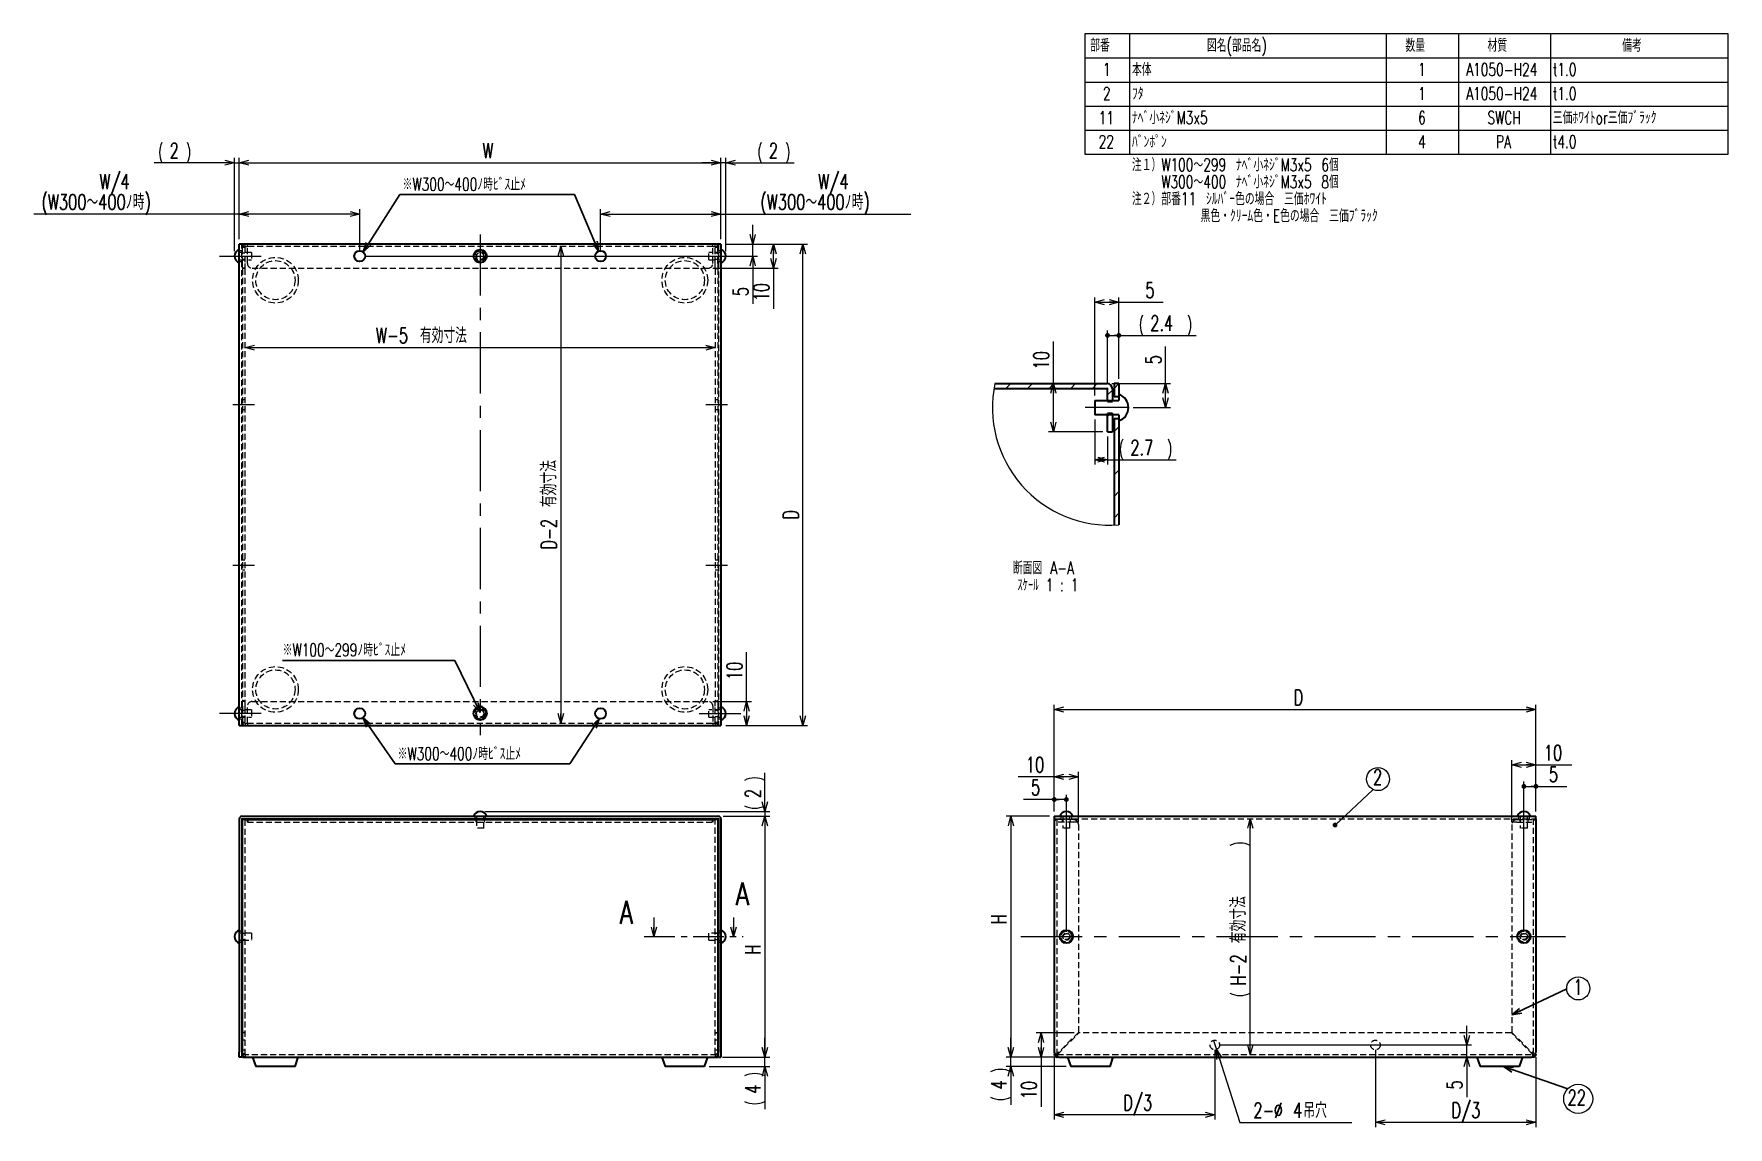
# Model space of a CAD drawing. Header units: millimetres. Extents: x 57 to 408, y 62 to 289.
import ezdxf

# ---------------------------------------------------------------- set-up
doc = ezdxf.new("R2010")
doc.units = ezdxf.units.MM
for name, pattern in [('CENTER', [10.16, 6.35, -1.27, 1.27, -1.27]), ('CENTERX2', [20.32, 12.7, -2.54, 2.54, -2.54]), ('HIDDEN', [1.905, 1.27, -0.635])]:
    doc.linetypes.add(name, pattern=pattern)
doc.layers.add('記入事項', color=7, linetype='Continuous', lineweight=15)
doc.styles.add('SLDTEXTSTYLE0', font='TXT', dxfattribs={"width": 0.7, "bigfont": 'bigfont'})
doc.styles.add('SLDTEXTSTYLE1', font='TXT', dxfattribs={"width": 0.75, "bigfont": 'bigfont'})
doc.styles.add('SLDTEXTSTYLE2', font='TXT', dxfattribs={"width": 0.64, "bigfont": 'bigfont'})
doc.styles.get("Standard").update_dxf_attribs({"font": 'txt', "bigfont": 'bigfont'})
doc.dimstyles.new('SLDDIMSTYLE0', dxfattribs={"dimtxt": 3.638021, "dimasz": 2, "dimexe": 0, "dimexo": 0.0625, "dimgap": 0.909505, "dimtad": 3, "dimdec": 1, "dimlfac": 2, "dimrnd": 1e-09, "dimzin": 12, "dimdsep": 46, "dimtxsty": 'SLDTEXTSTYLE0', "dimblk1": 'OPEN30', "dimblk2": 'OPEN30', "dimsah": 1, "dimcen": 0.09, "dimadec": 0, "dimazin": 3, "dimtfac": 1, "dimtdec": 1, "dimtofl": 0, "dimtmove": 0, "dimatfit": 3, "dimldrblk": 'OPEN30', "dimfxl": 1, "dimfrac": 2, "dimtolj": 1, "dimtzin": 12, "dimarcsym": 0})
doc.dimstyles.new('SLDDIMSTYLE1', dxfattribs={"dimtxt": 3.638021, "dimasz": 2, "dimexe": 0, "dimexo": 0.0625, "dimgap": 0.909505, "dimtad": 3, "dimdec": 1, "dimlfac": 2, "dimrnd": 1e-09, "dimzin": 12, "dimdsep": 46, "dimtxsty": 'SLDTEXTSTYLE0', "dimblk1": 'OPEN30', "dimblk2": 'OPEN30', "dimsah": 1, "dimcen": 0.09, "dimadec": 0, "dimazin": 3, "dimtfac": 1, "dimtdec": 1, "dimtmove": 0, "dimatfit": 0, "dimldrblk": 'OPEN30', "dimfxl": 1, "dimfrac": 2, "dimtolj": 1, "dimtzin": 12, "dimarcsym": 0})
doc.dimstyles.new('SLDDIMSTYLE2', dxfattribs={"dimtxt": 0, "dimasz": 2, "dimexe": 0, "dimexo": 0.0625, "dimgap": 0, "dimtad": 0, "dimtih": 1, "dimtoh": 1, "dimdec": 0, "dimrnd": 1e-09, "dimzin": 0, "dimdsep": 46, "dimtxsty": 'Standard', "dimblk1": 'OPEN30', "dimblk2": 'OPEN30', "dimsah": 1, "dimcen": 0.09, "dimadec": 0, "dimazin": 0, "dimtfac": 2, "dimtdec": 0, "dimtofl": 0, "dimtmove": 0, "dimatfit": 3, "dimldrblk": 'OPEN30', "dimfxl": 1, "dimfrac": 2, "dimtolj": 1, "dimtzin": 0, "dimarcsym": 0})
doc.dimstyles.new('SLDDIMSTYLE3', dxfattribs={"dimtxt": 3.638021, "dimasz": 1, "dimexe": 0, "dimexo": 0.0625, "dimgap": 0.909505, "dimtad": 3, "dimdec": 1, "dimlfac": 2, "dimrnd": 1e-09, "dimzin": 12, "dimdsep": 46, "dimtxsty": 'SLDTEXTSTYLE0', "dimblk1": 'DOT', "dimblk2": 'DOT', "dimsah": 1, "dimcen": 0.09, "dimadec": 0, "dimazin": 3, "dimtfac": 1, "dimtdec": 1, "dimtofl": 0, "dimtmove": 0, "dimatfit": 3, "dimldrblk": 'DOT', "dimfxl": 1, "dimfrac": 2, "dimtolj": 1, "dimtzin": 12, "dimarcsym": 0})
doc.dimstyles.new('SLDDIMSTYLE4', dxfattribs={"dimtxt": 3.638021, "dimasz": 2, "dimexe": 0, "dimexo": 0.0625, "dimgap": 0.909505, "dimtad": 0, "dimtih": 1, "dimtoh": 1, "dimdec": 1, "dimlfac": 2, "dimrnd": 1e-09, "dimzin": 12, "dimdsep": 46, "dimtxsty": 'SLDTEXTSTYLE0', "dimblk1": 'NONE', "dimblk2": 'OPEN30', "dimsah": 1, "dimcen": 0, "dimadec": 0, "dimazin": 3, "dimtfac": 1, "dimtdec": 1, "dimtmove": 0, "dimatfit": 3, "dimldrblk": 'NONE', "dimfxl": 1, "dimfrac": 2, "dimtolj": 1, "dimtzin": 12, "dimarcsym": 0})
doc.dimstyles.new('SLDDIMSTYLE5', dxfattribs={"dimtxt": 0, "dimasz": 1, "dimexe": 0, "dimexo": 0.0625, "dimgap": 0, "dimtad": 0, "dimtih": 1, "dimtoh": 1, "dimdec": 0, "dimrnd": 1e-09, "dimzin": 0, "dimdsep": 46, "dimtxsty": 'Standard', "dimblk1": 'DOT', "dimblk2": 'DOT', "dimsah": 1, "dimcen": 0.09, "dimadec": 0, "dimazin": 0, "dimtfac": 1, "dimtdec": 0, "dimtofl": 0, "dimtmove": 0, "dimatfit": 3, "dimldrblk": 'DOT', "dimfxl": 1, "dimfrac": 2, "dimtolj": 1, "dimtzin": 0, "dimarcsym": 0})
doc.dimstyles.new('SLDDIMSTYLE6', dxfattribs={"dimtxt": 3.638021, "dimasz": 2, "dimexe": 0, "dimexo": 0.0625, "dimgap": 0.909505, "dimtad": 3, "dimdec": 1, "dimrnd": 1e-09, "dimzin": 12, "dimdsep": 46, "dimtxsty": 'SLDTEXTSTYLE0', "dimblk1": 'OPEN30', "dimblk2": 'OPEN30', "dimsah": 1, "dimcen": 0.09, "dimadec": 0, "dimazin": 3, "dimtfac": 1, "dimtdec": 1, "dimtofl": 0, "dimtmove": 0, "dimatfit": 3, "dimldrblk": 'OPEN30', "dimfxl": 1, "dimfrac": 2, "dimtolj": 1, "dimtzin": 12, "dimarcsym": 0})
doc.dimstyles.new('SLDDIMSTYLE7', dxfattribs={"dimtxt": 3.638021, "dimasz": 1, "dimexe": 0, "dimexo": 0.0625, "dimgap": 0.909505, "dimtad": 3, "dimdec": 1, "dimrnd": 1e-09, "dimzin": 12, "dimdsep": 46, "dimtxsty": 'SLDTEXTSTYLE0', "dimblk1": 'DOT', "dimblk2": 'DOT', "dimsah": 1, "dimcen": 0.09, "dimadec": 0, "dimazin": 3, "dimtfac": 1, "dimtdec": 1, "dimtofl": 0, "dimtmove": 0, "dimatfit": 3, "dimldrblk": 'DOT', "dimfxl": 1, "dimfrac": 2, "dimtolj": 1, "dimtzin": 12, "dimarcsym": 0})

msp = doc.modelspace()

# ---------------------------------------------------------------- texts
at = {"color": 7, "linetype": 'Continuous', "char_height": 4.763, "attachment_point": 1, "style": 'SLDTEXTSTYLE1'}
for insert in [(202.423, 112.818), (178.323, 108.989)]:
    msp.add_mtext('A', dxfattribs=dict(at, insert=insert))
at = {"layer": '記入事項', "color": 7, "char_height": 2.64583, "attachment_point": 1, "style": 'SLDTEXTSTYLE0'}
for s, insert in [('※W300～400ﾉ時ﾋﾞｽ止ﾒ', (133.234, 259.13)), ('※W100～299ﾉ時ﾋﾞｽ止ﾒ', (108.343, 162.416)), ('※W300～400ﾉ時ﾋﾞｽ止ﾒ', (132.217, 140.864))]:
    msp.add_mtext(s, dxfattribs=dict(at, insert=insert))

# ---------------------------------------------------------------- blocks, each defined once
blk = doc.blocks.new('SW_NOTE_0')
at = {"layer": '記入事項', "color": 0, "char_height": 2.6458, "attachment_point": 1, "style": 'SLDTEXTSTYLE0'}
for s, insert in [('注１）W100～299\u3000ﾅﾍﾞ小ﾈｼﾞM3x5\u30006個', (0, 3.41)), ('\u3000\u3000\u3000W300～400\u3000ﾅﾍﾞ小ﾈｼﾞM3x5\u30008個', (0, -0.12)), ('注２）部番11\u3000ｼﾙﾊﾞｰ色の場合\u3000三価ﾎﾜｲﾄ', (0, -3.64)), ('\u3000\u3000\u3000\u3000\u3000\u3000\u3000黒色・ｸﾘｰﾑ色・E色の場合\u3000三価ﾌﾞﾗｯｸ', (0, -7.17))]:
    blk.add_mtext(s, dxfattribs=dict(at, insert=insert))
blk = doc.blocks.new('SW_TABLEANNOTATION_0')
at = {"layer": '記入事項', "color": 0}
for p, q in [((0, 0), (0, -25)), ((133.58, 0), (0, 0)), ((9.31, 0), (9.31, -5)), ((62.6, 0), (62.6, -5)), ((77.62, 0), (77.62, -5)), ((96.68, 0), (96.68, -5)), ((133.58, -25), (133.58, 0)), ((0, -5), (133.58, -5)), ((9.31, -5), (9.31, -25)), ((62.6, -5), (62.6, -25)), ((77.62, -5), (77.62, -25)), ((96.68, -5), (96.68, -25)), ((0, -10), (133.58, -10)), ((0, -15), (133.58, -15)), ((0, -20), (133.58, -20)), ((0, -25), (133.58, -25))]:
    blk.add_line(p, q, dxfattribs=at)
at = {"layer": '記入事項', "color": 0, "attachment_point": 1, "style": 'SLDTEXTSTYLE0'}
for s, insert, char_height in [('部番', (1.13, -1.08), 2.646), ('図名(部品名)', (25.37, -1.08), 2.646), ('数量', (66.58, -1.08), 2.646), ('材質', (83.62, -1.08), 2.646), ('備考', (111.6, -1.08), 2.646), ('1', (3.77, -6.08), 2.65), ('本体', (9.81, -6.08), 2.646), ('1', (69.22, -6.08), 2.65), ('A1050-H24', (79.21, -6.08), 2.646), ('t1.0', (97.18, -6.08), 2.646), ('2', (3.77, -11.08), 2.65), ('ﾌﾀ', (9.81, -11.08), 2.646), ('1', (69.22, -11.08), 2.65), ('A1050-H24', (79.21, -11.08), 2.646), ('t1.0', (97.18, -11.08), 2.646), ('11', (2.89, -16.08), 2.646), ('ﾅﾍﾞ小ﾈｼﾞM3x5', (9.81, -16.08), 2.6458), ('6', (69.22, -16.08), 2.65), ('SWCH', (83.62, -16.08), 2.646), ('三価ﾎﾜｲﾄor三価ﾌﾞﾗｯｸ', (97.18, -16.08), 2.6458), ('22', (2.89, -21.08), 2.646), ('ﾊﾞﾝﾎﾟﾝ', (9.81, -21.08), 2.646), ('4', (69.22, -21.08), 2.65), ('PA', (85.38, -21.08), 2.646), ('t4.0', (97.18, -21.08), 2.646)]:
    blk.add_mtext(s, dxfattribs=dict(at, insert=insert, char_height=char_height))
blk = doc.blocks.new('_OPEN30')
at = {"color": 0, "linetype": 'ByBlock', "lineweight": -2}
for p, q in [((-1, 0.267949), (0, 0)), ((0, 0), (-1, -0.267949)), ((0, 0), (-1, 0))]:
    blk.add_line(p, q, dxfattribs=at)
blk = doc.blocks.new('_D')
at = {"layer": '記入事項', "color": 7}
for p, q in [((199.78, 126.55), (209.45, 126.55)), ((208.45, 126.55), (208.45, 76.55)), ((199.66, 76.55), (209.45, 76.55))]:
    blk.add_line(p, q, dxfattribs=at)
at = {"layer": '記入事項', "color": 7, "xscale": 2, "yscale": 2}
for p, rotation in [((208.45, 126.55, 0.05), 90), ((208.45, 76.55, 0.05), 270)]:
    blk.add_blockref('_OPEN30', p, dxfattribs=dict(at, rotation=rotation))
at = {"layer": '記入事項', "color": 7, "insert": (204.36, 97.81), "char_height": 3.17, "attachment_point": 1, "rotation": 90, "style": 'SLDTEXTSTYLE0'}
blk.add_mtext('H', dxfattribs=at)
blk = doc.blocks.new('_D_1')
at = {"layer": '記入事項', "color": 7}
for p, q in [((208.46, 76.55), (208.46, 80.55)), ((196.89, 74.55), (209.46, 74.55)), ((199.66, 76.55), (209.46, 76.55)), ((208.46, 74.55), (208.46, 76.55)), ((208.46, 74.55), (208.46, 65.74))]:
    blk.add_line(p, q, dxfattribs=at)
for centre, start, end in [((206.34, 68.39), 63.4349, 116.5651), ((206.34, 71.56), 243.4349, 296.5651)]:
    blk.add_arc(centre, 4.73, start, end, dxfattribs=at)
at = {"layer": '記入事項', "color": 7, "xscale": 2, "yscale": 2}
for p, rotation in [((208.46, 76.55, 0.05), 270), ((208.46, 74.55, 0.05), 90)]:
    blk.add_blockref('_OPEN30', p, dxfattribs=dict(at, rotation=rotation))
at = {"layer": '記入事項', "color": 7, "insert": (204.36, 68.92), "char_height": 3.17, "attachment_point": 1, "rotation": 90, "style": 'SLDTEXTSTYLE0'}
blk.add_mtext('4', dxfattribs=at)
blk = doc.blocks.new('_D_2')
at = {"layer": '記入事項', "color": 7}
for p, q in [((208.45, 127.55), (208.45, 135.6)), ((150.33, 127.55), (209.45, 127.55)), ((208.45, 127.55), (208.45, 126.55)), ((199.78, 126.55), (209.45, 126.55)), ((208.45, 126.55), (208.45, 122.55))]:
    blk.add_line(p, q, dxfattribs=at)
for centre, start, end in [((206.34, 129.78), 63.4349, 116.5651), ((206.34, 132.96), 243.4349, 296.5651)]:
    blk.add_arc(centre, 4.73, start, end, dxfattribs=at)
at = {"layer": '記入事項', "color": 7, "xscale": 2, "yscale": 2}
for p, rotation in [((208.45, 127.55, 0.05), 270), ((208.45, 126.55, 0.05), 90)]:
    blk.add_blockref('_OPEN30', p, dxfattribs=dict(at, rotation=rotation))
at = {"layer": '記入事項', "color": 7, "insert": (204.36, 130.31), "char_height": 3.17, "attachment_point": 1, "rotation": 90, "style": 'SLDTEXTSTYLE0'}
blk.add_mtext('2', dxfattribs=at)
blk = doc.blocks.new('_D_3')
at = {"layer": '記入事項', "color": 7}
for p, q in [((205.92, 245.39), (205.92, 249.39)), ((125.33, 242.89), (206.92, 242.89)), ((200.33, 245.39), (206.92, 245.39)), ((205.92, 242.89), (205.92, 245.39)), ((205.92, 242.89), (205.92, 232.97))]:
    blk.add_line(p, q, dxfattribs=at)
at = {"layer": '記入事項', "color": 7, "xscale": 2, "yscale": 2}
for p, rotation in [((205.92, 245.39, 0.05), 270), ((205.92, 242.89, 0.05), 90)]:
    blk.add_blockref('_OPEN30', p, dxfattribs=dict(at, rotation=rotation))
at = {"layer": '記入事項', "color": 7, "insert": (201.83, 234.56), "char_height": 3.17, "attachment_point": 1, "rotation": 90, "style": 'SLDTEXTSTYLE0'}
blk.add_mtext('5', dxfattribs=at)
blk = doc.blocks.new('_D_4')
at = {"layer": '記入事項'}
for p, q in [((99.33, 251.62), (56.68, 251.62)), ((99.33, 246.39), (99.33, 252.62)), ((124.33, 251.62), (99.33, 251.62)), ((124.33, 243.89), (124.33, 252.62))]:
    blk.add_line(p, q, dxfattribs=at)
at = {"layer": '記入事項', "xscale": 2, "yscale": 2, "rotation": 180}
blk.add_blockref('_OPEN30', (99.33, 251.62, 0.05), dxfattribs=at)
at = {"layer": '記入事項', "xscale": 2, "yscale": 2}
blk.add_blockref('_OPEN30', (124.33, 251.62, 0.05), dxfattribs=at)
at = {"layer": '記入事項', "char_height": 3.175, "attachment_point": 1, "style": 'SLDTEXTSTYLE0'}
for s, insert in [('W/4', (70.3, 259.94)), ('(W300～400ﾉ時)', (58.26, 255.71))]:
    blk.add_mtext(s, dxfattribs=dict(at, insert=insert))
blk = doc.blocks.new('_D_5')
at = {"layer": '記入事項'}
for p, q in [((174.33, 243.89), (174.33, 252.62)), ((174.33, 251.62), (199.33, 251.62)), ((199.33, 246.39), (199.33, 252.62)), ((199.33, 251.62), (238.73, 251.62))]:
    blk.add_line(p, q, dxfattribs=at)
at = {"layer": '記入事項', "xscale": 2, "yscale": 2, "rotation": 180}
blk.add_blockref('_OPEN30', (174.33, 251.62, 0.05), dxfattribs=at)
at = {"layer": '記入事項', "xscale": 2, "yscale": 2}
blk.add_blockref('_OPEN30', (199.33, 251.62, 0.05), dxfattribs=at)
at = {"layer": '記入事項', "char_height": 3.175, "attachment_point": 1, "style": 'SLDTEXTSTYLE0'}
for s, insert in [('W/4', (219.56, 259.94)), ('(W300～400ﾉ時)', (207.52, 255.71))]:
    blk.add_mtext(s, dxfattribs=dict(at, insert=insert))
blk = doc.blocks.new('_D_6')
at = {"layer": '記入事項', "color": 7}
for p, q in [((99.33, 246.39), (99.33, 263.28)), ((99.33, 262.28), (199.33, 262.28)), ((199.33, 246.39), (199.33, 263.28))]:
    blk.add_line(p, q, dxfattribs=at)
at = {"layer": '記入事項', "color": 7, "xscale": 2, "yscale": 2, "rotation": 180}
blk.add_blockref('_OPEN30', (99.33, 262.28, -12.85), dxfattribs=at)
at = {"layer": '記入事項', "color": 7, "xscale": 2, "yscale": 2}
blk.add_blockref('_OPEN30', (199.33, 262.28, -12.85), dxfattribs=at)
at = {"layer": '記入事項', "color": 7, "insert": (149.82, 266.37), "char_height": 3.17, "attachment_point": 1, "style": 'SLDTEXTSTYLE0'}
blk.add_mtext('W', dxfattribs=at)
blk = doc.blocks.new('_D_7')
at = {"layer": '記入事項', "color": 7}
for p, q in [((200.33, 245.39), (217.33, 245.39)), ((216.33, 145.39), (216.33, 245.39)), ((200.33, 145.39), (217.33, 145.39))]:
    blk.add_line(p, q, dxfattribs=at)
at = {"layer": '記入事項', "color": 7, "xscale": 2, "yscale": 2}
for p, rotation in [((216.33, 245.39, -12.85), 90), ((216.33, 145.39, -12.85), 270)]:
    blk.add_blockref('_OPEN30', p, dxfattribs=dict(at, rotation=rotation))
at = {"layer": '記入事項', "color": 7, "insert": (212.24, 188.16), "char_height": 3.17, "attachment_point": 1, "rotation": 90, "style": 'SLDTEXTSTYLE0'}
blk.add_mtext('D', dxfattribs=at)
blk = doc.blocks.new('_D_8')
at = {"layer": '記入事項', "color": 7}
for p, q in [((200.33, 245.39), (211.23, 245.39)), ((210.23, 240.39), (210.23, 245.39)), ((197.66, 240.39), (211.23, 240.39)), ((210.23, 240.39), (210.23, 231.91))]:
    blk.add_line(p, q, dxfattribs=at)
at = {"layer": '記入事項', "color": 7, "xscale": 2, "yscale": 2}
for p, rotation in [((210.23, 245.39, -12.85), 90), ((210.23, 240.39, -12.85), 270)]:
    blk.add_blockref('_OPEN30', p, dxfattribs=dict(at, rotation=rotation))
at = {"layer": '記入事項', "color": 7, "insert": (206.14, 233.5), "char_height": 3.175, "attachment_point": 1, "rotation": 90, "style": 'SLDTEXTSTYLE0'}
blk.add_mtext('10', dxfattribs=at)
blk = doc.blocks.new('_D_9')
at = {"layer": '記入事項', "color": 7}
for p, q in [((204.66, 150.39), (204.66, 160.66)), ((197.66, 150.39), (205.66, 150.39)), ((204.66, 150.39), (204.66, 145.39)), ((200.33, 145.39), (205.66, 145.39))]:
    blk.add_line(p, q, dxfattribs=at)
at = {"layer": '記入事項', "color": 7, "xscale": 2, "yscale": 2}
for p, rotation in [((204.66, 150.39, -12.85), 90), ((204.66, 145.39, -12.85), 270)]:
    blk.add_blockref('_OPEN30', p, dxfattribs=dict(at, rotation=rotation))
at = {"layer": '記入事項', "color": 7, "insert": (200.56, 154.84), "char_height": 3.175, "attachment_point": 1, "rotation": 90, "style": 'SLDTEXTSTYLE0'}
blk.add_mtext('10', dxfattribs=at)
blk = doc.blocks.new('_D_10')
at = {"layer": '記入事項', "color": 7}
blk.add_line((100.51, 223.89), (198.16, 223.89), dxfattribs=at)
at = {"layer": '記入事項', "color": 7, "xscale": 2, "yscale": 2, "rotation": 180}
blk.add_blockref('_OPEN30', (100.51, 223.89, -12.85), dxfattribs=at)
at = {"layer": '記入事項', "color": 7, "xscale": 2, "yscale": 2}
blk.add_blockref('_OPEN30', (198.16, 223.89, -12.85), dxfattribs=at)
at = {"layer": '記入事項', "color": 7, "insert": (127.7, 227.99), "char_height": 3.175, "attachment_point": 1, "style": 'SLDTEXTSTYLE0'}
blk.add_mtext('W-5\u3000有効寸法', dxfattribs=at)
blk = doc.blocks.new('_D_11')
at = {"layer": '記入事項', "color": 7}
blk.add_line((166.09, 244.89), (166.09, 145.89), dxfattribs=at)
at = {"layer": '記入事項', "color": 7, "xscale": 2, "yscale": 2}
for p, rotation in [((166.09, 244.89, -12.85), 90), ((166.09, 145.89, -12.85), 270)]:
    blk.add_blockref('_OPEN30', p, dxfattribs=dict(at, rotation=rotation))
at = {"layer": '記入事項', "color": 7, "insert": (162, 181.93), "char_height": 3.175, "attachment_point": 1, "rotation": 90, "style": 'SLDTEXTSTYLE0'}
blk.add_mtext('D-2\u3000有効寸法', dxfattribs=at)
blk = doc.blocks.new('_D_12')
at = {"layer": '記入事項'}
for p, q in [((98.33, 262.28), (81.68, 262.28)), ((98.33, 243.89), (98.33, 263.28)), ((98.33, 262.28), (99.33, 262.28)), ((99.33, 246.39), (99.33, 263.28)), ((99.33, 262.28), (103.33, 262.28))]:
    blk.add_line(p, q, dxfattribs=at)
for centre, start, end in [((87.5, 264.39), 153.4349, 206.5651), ((84.33, 264.39), 333.4349, 26.5651)]:
    blk.add_arc(centre, 4.73, start, end, dxfattribs=at)
at = {"layer": '記入事項', "xscale": 2, "yscale": 2}
blk.add_blockref('_OPEN30', (98.33, 262.28, -12.85), dxfattribs=at)
at = {"layer": '記入事項', "xscale": 2, "yscale": 2, "rotation": 180}
blk.add_blockref('_OPEN30', (99.33, 262.28, -12.85), dxfattribs=at)
at = {"layer": '記入事項', "insert": (84.86, 266.37), "char_height": 3.17, "attachment_point": 1, "style": 'SLDTEXTSTYLE0'}
blk.add_mtext('2', dxfattribs=at)
blk = doc.blocks.new('_D_13')
at = {"layer": '記入事項'}
for p, q in [((199.33, 262.28), (195.33, 262.28)), ((199.33, 246.39), (199.33, 263.28)), ((200.33, 262.28), (199.33, 262.28)), ((200.33, 243.89), (200.33, 263.28)), ((200.33, 262.28), (214.56, 262.28))]:
    blk.add_line(p, q, dxfattribs=at)
for centre, start, end in [((211.92, 264.39), 153.4349, 206.5651), ((208.74, 264.39), 333.4349, 26.5651)]:
    blk.add_arc(centre, 4.73, start, end, dxfattribs=at)
at = {"layer": '記入事項', "xscale": 2, "yscale": 2}
blk.add_blockref('_OPEN30', (199.33, 262.28, -12.85), dxfattribs=at)
at = {"layer": '記入事項', "xscale": 2, "yscale": 2, "rotation": 180}
blk.add_blockref('_OPEN30', (200.33, 262.28, -12.85), dxfattribs=at)
at = {"layer": '記入事項', "insert": (209.27, 266.37), "char_height": 3.17, "attachment_point": 1, "style": 'SLDTEXTSTYLE0'}
blk.add_mtext('2', dxfattribs=at)
blk = doc.blocks.new('_D_14')
at = {"layer": '記入事項', "color": 7}
for p, q in [((267.54, 126.55), (258.53, 126.55)), ((259.53, 126.55), (259.53, 76.55)), ((268.54, 76.55), (258.53, 76.55))]:
    blk.add_line(p, q, dxfattribs=at)
at = {"layer": '記入事項', "color": 7, "xscale": 2, "yscale": 2}
for p, rotation in [((259.53, 126.55, 0.05), 90), ((259.53, 76.55, 0.05), 270)]:
    blk.add_blockref('_OPEN30', p, dxfattribs=dict(at, rotation=rotation))
at = {"layer": '記入事項', "color": 7, "insert": (255.44, 104.1), "char_height": 3.17, "attachment_point": 1, "rotation": 90, "style": 'SLDTEXTSTYLE0'}
blk.add_mtext('H', dxfattribs=at)
blk = doc.blocks.new('_D_15')
at = {"layer": '記入事項', "color": 7}
for p, q in [((268.54, 134.75), (261.05, 134.75)), ((268.54, 127.55), (268.54, 135.75)), ((273.54, 134.75), (268.54, 134.75)), ((273.54, 125.85), (273.54, 135.75))]:
    blk.add_line(p, q, dxfattribs=at)
at = {"layer": '記入事項', "color": 7, "xscale": 2, "yscale": 2, "rotation": 180}
blk.add_blockref('_OPEN30', (268.54, 134.75, 0.05), dxfattribs=at)
at = {"layer": '記入事項', "color": 7, "xscale": 2, "yscale": 2}
blk.add_blockref('_OPEN30', (273.54, 134.75, 0.05), dxfattribs=at)
at = {"layer": '記入事項', "color": 7, "insert": (262.64, 138.84), "char_height": 3.175, "attachment_point": 1, "style": 'SLDTEXTSTYLE0'}
blk.add_mtext('10', dxfattribs=at)
blk = doc.blocks.new('_D_16')
at = {"layer": '記入事項', "color": 7}
for p, q in [((272.65, 81.55), (264.78, 81.55)), ((265.78, 81.55), (265.78, 76.55)), ((268.54, 76.55), (264.78, 76.55)), ((265.78, 76.55), (265.78, 66.18))]:
    blk.add_line(p, q, dxfattribs=at)
at = {"layer": '記入事項', "color": 7, "xscale": 2, "yscale": 2}
for p, rotation in [((265.78, 81.55, 0.05), 90), ((265.78, 76.55, 0.05), 270)]:
    blk.add_blockref('_OPEN30', p, dxfattribs=dict(at, rotation=rotation))
at = {"layer": '記入事項', "color": 7, "insert": (261.69, 67.77), "char_height": 3.175, "attachment_point": 1, "rotation": 90, "style": 'SLDTEXTSTYLE0'}
blk.add_mtext('10', dxfattribs=at)
blk = doc.blocks.new('_D_17')
at = {"layer": '記入事項', "color": 7}
for p, q in [((363.54, 125.85), (363.54, 138.22)), ((363.54, 137.22), (368.54, 137.22)), ((368.54, 127.55), (368.54, 138.22)), ((368.54, 137.22), (375.99, 137.22))]:
    blk.add_line(p, q, dxfattribs=at)
at = {"layer": '記入事項', "color": 7, "xscale": 2, "yscale": 2, "rotation": 180}
blk.add_blockref('_OPEN30', (363.54, 137.22, 0.05), dxfattribs=at)
at = {"layer": '記入事項', "color": 7, "xscale": 2, "yscale": 2}
blk.add_blockref('_OPEN30', (368.54, 137.22, 0.05), dxfattribs=at)
at = {"layer": '記入事項', "color": 7, "insert": (370.17, 141.31), "char_height": 3.175, "attachment_point": 1, "style": 'SLDTEXTSTYLE0'}
blk.add_mtext('10', dxfattribs=at)
blk = doc.blocks.new('_DOT')
at = {"color": 0, "linetype": 'ByBlock', "lineweight": -2}
blk.add_line((-0.5, 0), (-1, 0), dxfattribs=at)
at = {"color": 0, "linetype": 'ByBlock', "const_width": 0.5}
blk.add_lwpolyline([(-0.25, 0, 1), (0.25, 0, 1)], format="xyb", close=True, dxfattribs=at)
blk = doc.blocks.new('_D_18')
at = {"layer": '記入事項', "color": 7}
for p, q in [((268.54, 127.55), (268.54, 131.03)), ((271.04, 102.55), (271.04, 131.03)), ((268.54, 130.03), (262.11, 130.03)), ((271.04, 130.03), (268.54, 130.03))]:
    blk.add_line(p, q, dxfattribs=at)
at = {"layer": '記入事項', "color": 7, "rotation": 180}
blk.add_blockref('_DOT', (268.54, 130.03, 0.05), dxfattribs=at)
at = {"layer": '記入事項', "color": 7}
blk.add_blockref('_DOT', (271.04, 130.03, 0.05), dxfattribs=at)
at = {"layer": '記入事項', "color": 7, "insert": (263.7, 134.12), "char_height": 3.17, "attachment_point": 1, "style": 'SLDTEXTSTYLE0'}
blk.add_mtext('5', dxfattribs=at)
blk = doc.blocks.new('_D_19')
at = {"layer": '記入事項', "color": 7}
for p, q in [((366.04, 102.55), (366.04, 133.76)), ((368.54, 127.55), (368.54, 133.76)), ((366.04, 132.76), (368.54, 132.76)), ((368.54, 132.76), (374.93, 132.76))]:
    blk.add_line(p, q, dxfattribs=at)
at = {"layer": '記入事項', "color": 7, "rotation": 180}
blk.add_blockref('_DOT', (366.04, 132.76, 0.05), dxfattribs=at)
at = {"layer": '記入事項', "color": 7}
blk.add_blockref('_DOT', (368.54, 132.76, 0.05), dxfattribs=at)
at = {"layer": '記入事項', "color": 7, "insert": (371.23, 136.85), "char_height": 3.17, "attachment_point": 1, "style": 'SLDTEXTSTYLE0'}
blk.add_mtext('5', dxfattribs=at)
blk = doc.blocks.new('_D_20')
at = {"layer": '記入事項', "color": 7}
blk.add_line((309.23, 77.05), (309.23, 126.05), dxfattribs=at)
for centre, start, end in [((307.11, 116.26), 63.4349, 116.5651), ((307.11, 94.04), 243.4349, 296.5651)]:
    blk.add_arc(centre, 4.73, start, end, dxfattribs=at)
at = {"layer": '記入事項', "color": 7, "xscale": 2, "yscale": 2}
for p, rotation in [((309.23, 126.05, 0.05), 90), ((309.23, 77.05, 0.05), 270)]:
    blk.add_blockref('_OPEN30', p, dxfattribs=dict(at, rotation=rotation))
at = {"layer": '記入事項', "color": 7, "char_height": 3.175, "attachment_point": 1, "rotation": 90, "style": 'SLDTEXTSTYLE0'}
for s, insert in [('\u3000有効寸法', (305.13, 97.74)), ('H-2', (305.13, 91.4))]:
    blk.add_mtext(s, dxfattribs=dict(at, insert=insert))
blk = doc.blocks.new('_D_21')
at = {"layer": '記入事項', "color": 7}
for p, q in [((268.54, 127.55), (268.54, 149.72)), ((268.54, 148.72), (368.54, 148.72)), ((368.54, 127.55), (368.54, 149.72))]:
    blk.add_line(p, q, dxfattribs=at)
at = {"layer": '記入事項', "color": 7, "xscale": 2, "yscale": 2, "rotation": 180}
blk.add_blockref('_OPEN30', (268.54, 148.72, 0.05), dxfattribs=at)
at = {"layer": '記入事項', "color": 7, "xscale": 2, "yscale": 2}
blk.add_blockref('_OPEN30', (368.54, 148.72, 0.05), dxfattribs=at)
at = {"layer": '記入事項', "color": 7, "insert": (318.23, 152.81), "char_height": 3.17, "attachment_point": 1, "style": 'SLDTEXTSTYLE0'}
blk.add_mtext('D', dxfattribs=at)
blk = doc.blocks.new('_D_22')
at = {"layer": '記入事項', "color": 7}
for p, q in [((259.52, 76.55), (259.52, 80.55)), ((268.54, 76.55), (258.52, 76.55)), ((270.98, 74.55), (258.52, 74.55)), ((259.52, 74.55), (259.52, 76.55)), ((259.52, 74.55), (259.52, 66.62))]:
    blk.add_line(p, q, dxfattribs=at)
for centre, start, end in [((257.4, 69.26), 63.4349, 116.5651), ((257.4, 72.44), 243.4349, 296.5651)]:
    blk.add_arc(centre, 4.73, start, end, dxfattribs=at)
at = {"layer": '記入事項', "color": 7, "xscale": 2, "yscale": 2}
for p, rotation in [((259.52, 76.55, 0.05), 270), ((259.52, 74.55, 0.05), 90)]:
    blk.add_blockref('_OPEN30', p, dxfattribs=dict(at, rotation=rotation))
at = {"layer": '記入事項', "color": 7, "insert": (255.42, 69.79), "char_height": 3.17, "attachment_point": 1, "rotation": 90, "style": 'SLDTEXTSTYLE0'}
blk.add_mtext('4', dxfattribs=at)
blk = doc.blocks.new('_D_23')
at = {"layer": '記入事項', "color": 7}
for p, q in [((301.88, 78.05), (301.88, 63.55)), ((268.54, 76.55), (268.54, 63.55)), ((301.88, 64.55), (268.54, 64.55))]:
    blk.add_line(p, q, dxfattribs=at)
at = {"layer": '記入事項', "color": 7, "xscale": 2, "yscale": 2, "rotation": 180}
blk.add_blockref('_OPEN30', (268.54, 64.55, 0.05), dxfattribs=at)
at = {"layer": '記入事項', "color": 7, "xscale": 2, "yscale": 2}
blk.add_blockref('_OPEN30', (301.88, 64.55, 0.05), dxfattribs=at)
at = {"layer": '記入事項', "color": 7, "insert": (282.85, 68.64), "char_height": 3.175, "attachment_point": 1, "style": 'SLDTEXTSTYLE0'}
blk.add_mtext('D/3', dxfattribs=at)
blk = doc.blocks.new('_D_24')
at = {"layer": '記入事項', "color": 7}
for p, q in [((301.57, 80), (302.18, 78.1)), ((302.18, 78.1), (307.03, 62.97)), ((307.03, 62.97), (330.29, 62.97))]:
    blk.add_line(p, q, dxfattribs=at)
at = {"layer": '記入事項', "color": 7, "xscale": 2, "yscale": 2, "rotation": 107.7710346599}
blk.add_blockref('_OPEN30', (302.18, 78.1, 0.05), dxfattribs=at)
at = {"layer": '記入事項', "color": 7, "attachment_point": 1, "style": 'SLDTEXTSTYLE0'}
for s, insert, char_height in [('2-', (309.87, 67.06), 3.175), ('%%c', (314.1, 67.06), 3.175), ('4', (318.12, 67.06), 3.17), ('吊穴', (320.24, 67.06), 3.175)]:
    blk.add_mtext(s, dxfattribs=dict(at, insert=insert, char_height=char_height))
blk = doc.blocks.new('_NONE')
blk = doc.blocks.new('_D_25')
at = {"layer": '記入事項', "color": 7}
for p, q in [((354.18, 79.05), (354.18, 83.05)), ((302.88, 79.05), (355.18, 79.05)), ((354.18, 76.55), (354.18, 79.05)), ((354.18, 76.55), (354.18, 68.2))]:
    blk.add_line(p, q, dxfattribs=at)
at = {"layer": '記入事項', "color": 7, "xscale": 2, "yscale": 2}
for p, rotation in [((354.18, 79.05, 0.05), 270), ((354.18, 76.55, 0.05), 90)]:
    blk.add_blockref('_OPEN30', p, dxfattribs=dict(at, rotation=rotation))
at = {"layer": '記入事項', "color": 7, "insert": (350.08, 69.79), "char_height": 3.17, "attachment_point": 1, "rotation": 90, "style": 'SLDTEXTSTYLE0'}
blk.add_mtext('5', dxfattribs=at)
blk = doc.blocks.new('_D_26')
at = {"layer": '記入事項', "color": 7}
for p, q in [((335.21, 78.05), (335.21, 61.99)), ((368.54, 76.55), (368.54, 61.99)), ((335.21, 62.99), (368.54, 62.99))]:
    blk.add_line(p, q, dxfattribs=at)
at = {"layer": '記入事項', "color": 7, "xscale": 2, "yscale": 2, "rotation": 180}
blk.add_blockref('_OPEN30', (335.21, 62.99, 0.05), dxfattribs=at)
at = {"layer": '記入事項', "color": 7, "xscale": 2, "yscale": 2}
blk.add_blockref('_OPEN30', (368.54, 62.99, 0.05), dxfattribs=at)
at = {"layer": '記入事項', "color": 7, "insert": (351, 67.08), "char_height": 3.175, "attachment_point": 1, "style": 'SLDTEXTSTYLE0'}
blk.add_mtext('D/3', dxfattribs=at)
blk = doc.blocks.new('SW_NOTE_1')
at = {"layer": '記入事項', "color": 0}
blk.add_circle((1.07, 2.2), 2.39, dxfattribs=at)
at = {"layer": '記入事項', "color": 0, "insert": (1, 4.19), "char_height": 3.17, "attachment_point": 2, "style": 'SLDTEXTSTYLE0'}
blk.add_mtext('2', dxfattribs=at)
blk = doc.blocks.new('SW_NOTE_2')
at = {"layer": '記入事項', "color": 0}
blk.add_circle((2.14, -2.08), 3.02, dxfattribs=at)
at = {"layer": '記入事項', "color": 0, "insert": (1.84, -0.24), "char_height": 3.175, "attachment_point": 2, "style": 'SLDTEXTSTYLE0'}
blk.add_mtext('22', dxfattribs=at)
blk = doc.blocks.new('SW_NOTE_3')
at = {"layer": '記入事項', "color": 0}
blk.add_circle((2.39, 0.06), 2.39, dxfattribs=at)
at = {"layer": '記入事項', "color": 0, "insert": (2.33, 1.92), "char_height": 3.17, "attachment_point": 2, "style": 'SLDTEXTSTYLE0'}
blk.add_mtext('1', dxfattribs=at)
blk = doc.blocks.new('SW_HATCH_0')
at = {"color": 0, "linetype": 'Continuous', "lineweight": 0}
for p, q in [((0, 0), (1, 1)), ((4.49, 0), (5.49, 1)), ((8.98, 0), (9.98, 1)), ((13.47, 0), (14.47, 1)), ((17.96, 0), (18.96, 1)), ((22.45, 0), (23.45, 1)), ((21.1, -1.35), (22.1, -0.35)), ((21.1, -5.84), (21.69, -5.25)), ((22.45, -8.98), (23.45, -7.98)), ((22.45, -13.47), (22.66, -13.26)), ((22.45, -17.96), (23.45, -16.96)), ((22.45, -22.45), (23.45, -21.45)), ((22.45, -26.94), (23.45, -25.94))]:
    blk.add_line(p, q, dxfattribs=at)
blk = doc.blocks.new('_D_27')
at = {"layer": '記入事項', "color": 7}
for p, q in [((268.34, 216.42), (268.34, 225.17)), ((268.34, 206.42), (268.34, 216.42)), ((278.59, 206.42), (267.34, 206.42))]:
    blk.add_line(p, q, dxfattribs=at)
at = {"layer": '記入事項', "color": 7, "xscale": 2, "yscale": 2}
for p, rotation in [((268.34, 216.42, -23.4), 90), ((268.34, 206.42, -23.4), 270)]:
    blk.add_blockref('_OPEN30', p, dxfattribs=dict(at, rotation=rotation))
at = {"layer": '記入事項', "color": 7, "insert": (264.25, 219.35), "char_height": 3.175, "attachment_point": 1, "rotation": 90, "style": 'SLDTEXTSTYLE0'}
blk.add_mtext('10', dxfattribs=at)
blk = doc.blocks.new('_D_28')
at = {"layer": '記入事項', "color": 7}
for p, q in [((276.94, 208.92), (276.94, 199.6)), ((279.59, 205.42), (279.59, 199.6)), ((279.59, 200.6), (276.94, 200.6)), ((279.59, 200.6), (293.85, 200.6))]:
    blk.add_line(p, q, dxfattribs=at)
for centre, start, end in [((286.97, 202.72), 153.4349, 206.5651), ((288.03, 202.72), 333.4349, 26.5651)]:
    blk.add_arc(centre, 4.73, start, end, dxfattribs=at)
at = {"layer": '記入事項', "color": 7, "xscale": 2, "yscale": 2, "rotation": 180}
blk.add_blockref('_OPEN30', (276.94, 200.6, -23.4), dxfattribs=at)
at = {"layer": '記入事項', "color": 7, "xscale": 2, "yscale": 2}
blk.add_blockref('_OPEN30', (279.59, 200.6, -23.4), dxfattribs=at)
at = {"layer": '記入事項', "color": 7, "insert": (284.33, 204.69), "char_height": 3.175, "attachment_point": 1, "style": 'SLDTEXTSTYLE0'}
blk.add_mtext('2.7', dxfattribs=at)
blk = doc.blocks.new('_D_29')
at = {"layer": '記入事項', "color": 7}
for p, q in [((291.64, 216.42), (291.64, 224.11)), ((280.49, 216.42), (292.64, 216.42)), ((291.64, 211.42), (291.64, 216.42)), ((284.94, 211.42), (292.64, 211.42))]:
    blk.add_line(p, q, dxfattribs=at)
at = {"layer": '記入事項', "color": 7, "xscale": 2, "yscale": 2}
for p, rotation in [((291.64, 216.42, -23.4), 90), ((291.64, 211.42, -23.4), 270)]:
    blk.add_blockref('_OPEN30', p, dxfattribs=dict(at, rotation=rotation))
at = {"layer": '記入事項', "color": 7, "insert": (287.54, 220.41), "char_height": 3.17, "attachment_point": 1, "rotation": 90, "style": 'SLDTEXTSTYLE0'}
blk.add_mtext('5', dxfattribs=at)
blk = doc.blocks.new('_D_30')
at = {"layer": '記入事項', "color": 7}
for p, q in [((279.59, 216.32), (279.59, 227.42)), ((279.59, 226.42), (281.94, 226.42)), ((281.94, 217.42), (281.94, 227.42)), ((281.94, 226.42), (297.99, 226.42))]:
    blk.add_line(p, q, dxfattribs=at)
for centre, start, end in [((291.11, 228.54), 153.4349, 206.5651), ((292.17, 228.54), 333.4349, 26.5651)]:
    blk.add_arc(centre, 4.73, start, end, dxfattribs=at)
at = {"layer": '記入事項', "color": 7, "rotation": 180}
blk.add_blockref('_DOT', (279.59, 226.42, -23.4), dxfattribs=at)
at = {"layer": '記入事項', "color": 7}
blk.add_blockref('_DOT', (281.94, 226.42, -23.4), dxfattribs=at)
at = {"layer": '記入事項', "color": 7, "insert": (288.46, 230.52), "char_height": 3.175, "attachment_point": 1, "style": 'SLDTEXTSTYLE0'}
blk.add_mtext('2.4', dxfattribs=at)
blk = doc.blocks.new('_D_31')
at = {"layer": '記入事項'}
for p, q in [((276.94, 213.92), (276.94, 234.31)), ((276.94, 233.31), (281.94, 233.31)), ((281.94, 217.42), (281.94, 234.31)), ((281.94, 233.31), (291.14, 233.31))]:
    blk.add_line(p, q, dxfattribs=at)
at = {"layer": '記入事項', "xscale": 2, "yscale": 2, "rotation": 180}
blk.add_blockref('_OPEN30', (276.94, 233.31, -23.4), dxfattribs=at)
at = {"layer": '記入事項', "xscale": 2, "yscale": 2}
blk.add_blockref('_OPEN30', (281.94, 233.31, -23.4), dxfattribs=at)
at = {"layer": '記入事項', "insert": (287.44, 237.41), "char_height": 3.17, "attachment_point": 1, "style": 'SLDTEXTSTYLE0'}
blk.add_mtext('5', dxfattribs=at)
blk = doc.blocks.new('SW_NOTE_4')
at = {"layer": '記入事項', "color": 0, "char_height": 2.646, "attachment_point": 2}
for s, insert, style in [('断面図 A-A', (7.44, 3.41), 'SLDTEXTSTYLE0'), ('ｽｹｰﾙ 1 : 1', (8.32, -0.12), 'SLDTEXTSTYLE2')]:
    blk.add_mtext(s, dxfattribs=dict(at, insert=insert, style=style))

# ---------------------------------------------------------------- dimensions: what is measured, and where the dimension line sits
at = {"layer": '記入事項'}
for base, p1, p2, text, dimstyle, picture, middle in [((99.331, 262.277), (98.331, 242.886), (99.331, 245.386), '(<>)', 'SLDDIMSTYLE1', '_D_12', (85.916, 262.277)), ((199.331, 262.277), (200.331, 242.886), (199.331, 245.386), '(<>)', 'SLDDIMSTYLE1', '_D_13', (210.331, 262.277)), ((99.331, 251.615), (124.331, 242.886), (99.331, 245.386), 'W/4\\P(W300～400ﾉ時)', 'SLDDIMSTYLE0', '_D_4', (73.079, 251.615)), ((199.331, 251.615), (174.331, 242.886), (199.331, 245.386), 'W/4\\P(W300～400ﾉ時)', 'SLDDIMSTYLE0', '_D_5', (222.331, 251.615))]:
    dim = msp.add_linear_dim(base=base, p1=p1, p2=p2, text=text, dimstyle=dimstyle, dxfattribs=at)
    dim.commit()
    dim.dimension.update_dxf_attribs({"geometry": picture, "text_midpoint": middle, "dimtype": 160})
at = {"layer": '記入事項', "color": 7}
for base, p1, p2, text, dimstyle, picture, middle in [((199.331, 262.277), (99.331, 245.386), (199.331, 245.386), 'W', 'SLDDIMSTYLE0', '_D_6', (150.873, 262.277)), ((198.156, 223.894), (100.506, 244.836), (198.156, 244.836), 'W-5\u3000有効寸法', 'SLDDIMSTYLE0', '_D_10', (141.462, 223.894)), ((281.942507967, 226.422900469), (279.592507967, 215.322900469), (281.942507967, 216.422900469), '(<>)', 'SLDDIMSTYLE7', '_D_30', (291.637694859, 226.422900469)), ((276.942507967, 200.600823307), (279.592507967, 206.422900469), (276.942507967, 209.922900469), '(<>)', 'SLDDIMSTYLE6', '_D_28', (287.498603445, 200.600823307)), ((368.542, 148.717), (268.542, 126.551), (368.542, 126.551), 'D', 'SLDDIMSTYLE0', '_D_21', (319.283, 148.717)), ((268.542, 64.551), (301.875, 79.051), (268.542, 77.551), 'D/3', 'SLDDIMSTYLE0', '_D_23', (286.019, 64.551)), ((368.542, 62.989), (335.208, 79.051), (368.542, 77.551), 'D/3', 'SLDDIMSTYLE0', '_D_26', (354.178, 62.989))]:
    dim = msp.add_linear_dim(base=base, p1=p1, p2=p2, text=text, dimstyle=dimstyle, dxfattribs=at)
    dim.commit()
    dim.dimension.update_dxf_attribs({"geometry": picture, "text_midpoint": middle, "dimtype": 160})
for base, p1, p2, dimstyle, picture, middle in [((205.92, 245.386), (124.331, 242.886), (199.331, 245.386), 'SLDDIMSTYLE1', '_D_3', (205.92, 235.618)), ((210.231, 245.386), (196.656, 240.386), (199.331, 245.386), 'SLDDIMSTYLE0', '_D_8', (210.231, 235.618)), ((268.339, 216.423), (279.593, 206.423), (279.493, 216.423), 'SLDDIMSTYLE6', '_D_27', (268.339, 221.464)), ((291.638, 216.423), (283.943, 211.423), (279.493, 216.423), 'SLDDIMSTYLE6', '_D_29', (291.638, 221.464)), ((204.656, 145.386), (196.656, 150.386), (199.331, 145.386), 'SLDDIMSTYLE0', '_D_9', (204.656, 156.961)), ((208.453, 76.551), (198.781, 126.551), (198.656, 76.551), 'SLDDIMSTYLE0', '_D', (208.453, 98.863)), ((265.778, 76.551), (273.648, 81.551), (269.542, 76.551), 'SLDDIMSTYLE0', '_D_16', (265.778, 69.888)), ((354.178, 79.051), (367.542, 76.551), (301.875, 79.051), 'SLDDIMSTYLE1', '_D_25', (354.178, 70.849))]:
    dim = msp.add_linear_dim(base=base, p1=p1, p2=p2, angle=90, dimstyle=dimstyle, dxfattribs=at)
    dim.commit()
    dim.dimension.update_dxf_attribs({"geometry": picture, "text_midpoint": middle, "dimtype": 160})
for base, p1, p2, text, dimstyle, picture, middle in [((166.088, 145.886), (198.656, 244.886), (198.656, 145.886), 'D-2\u3000有効寸法', 'SLDDIMSTYLE0', '_D_11', (166.088, 195.684)), ((216.331, 245.386), (199.331, 145.386), (199.331, 245.386), 'D', 'SLDDIMSTYLE0', '_D_7', (216.331, 189.216)), ((208.453, 126.551), (149.331, 127.551), (198.781, 126.551), '(<>)', 'SLDDIMSTYLE1', '_D_2', (208.453, 131.371)), ((259.532, 76.551), (268.542, 126.551), (269.542, 76.551), 'H', 'SLDDIMSTYLE0', '_D_14', (259.532, 105.154)), ((309.227, 126.051), (269.092, 77.051), (268.542, 126.051), '(<>\u3000有効寸法)', 'SLDDIMSTYLE0', '_D_20', (309.227, 105.154)), ((208.456, 76.551), (195.893, 74.551), (198.656, 76.551), '(<>)', 'SLDDIMSTYLE1', '_D_1', (208.456, 69.976)), ((259.515, 76.551), (271.98, 74.551), (269.542, 76.551), '(<>)', 'SLDDIMSTYLE1', '_D_22', (259.515, 70.849))]:
    dim = msp.add_linear_dim(base=base, p1=p1, p2=p2, angle=90, text=text, dimstyle=dimstyle, dxfattribs=at)
    dim.commit()
    dim.dimension.update_dxf_attribs({"geometry": picture, "text_midpoint": middle, "dimtype": 160})
at = {"layer": '記入事項'}
dim = msp.add_linear_dim(base=(281.943, 233.313), p1=(276.943, 212.923), p2=(281.943, 216.423), dimstyle='SLDDIMSTYLE6', dxfattribs=at)
dim.commit()
dim.dimension.update_dxf_attribs({"geometry": '_D_31', "text_midpoint": (288.5, 233.313), "dimtype": 160})
at = {"layer": '記入事項', "color": 7}
for base, p1, p2, dimstyle, picture, middle in [((368.542, 137.216), (363.542, 124.851), (368.542, 126.551), 'SLDDIMSTYLE0', '_D_17', (372.288, 137.216)), ((268.542, 134.75), (273.542, 124.851), (268.542, 126.551), 'SLDDIMSTYLE0', '_D_15', (264.758, 134.75)), ((268.542, 130.029), (271.042, 101.551), (268.542, 126.551), 'SLDDIMSTYLE3', '_D_18', (264.758, 130.029)), ((368.542, 132.761), (366.042, 101.551), (368.542, 126.551), 'SLDDIMSTYLE3', '_D_19', (372.288, 132.761))]:
    dim = msp.add_linear_dim(base=base, p1=p1, p2=p2, dimstyle=dimstyle, dxfattribs=at)
    dim.commit()
    dim.dimension.update_dxf_attribs({"geometry": picture, "text_midpoint": middle, "dimtype": 160})
dim = msp.add_diameter_dim_2p(p1=(301.57, 80.004), p2=(302.18, 78.099), text='2-<>吊穴', dimstyle='SLDDIMSTYLE4', dxfattribs=at)
dim.commit()
dim.dimension.update_dxf_attribs({"geometry": '_D_24', "text_midpoint": (319.283, 65.088), "dimtype": 163})

# ---------------------------------------------------------------- linework, layer by layer
at = {"color": 7, "linetype": 'Continuous', "lineweight": 30}
for p, q in [((99.331, 145.386), (99.331, 245.386)), ((99.881, 245.386), (99.331, 245.386)), ((198.781, 245.386), (99.881, 245.386)), ((199.331, 245.386), (198.781, 245.386)), ((199.331, 245.386), (199.331, 145.386)), ((256.018, 215.423), (279.493, 215.423)), ((256.206, 216.423), (279.493, 216.423)), ((279.593, 212.673), (279.593, 215.323)), ((280.593, 215.323), (280.593, 212.673)), ((281.943, 216.423), (280.943, 216.423)), ((280.943, 216.423), (280.943, 213.673)), ((281.943, 216.423), (281.943, 213.673)), ((276.943, 212.923), (281.943, 212.923)), ((276.943, 212.923), (276.943, 209.923)), ((279.593, 212.673), (280.593, 212.673)), ((281.943, 213.673), (280.943, 213.673)), ((281.943, 214.173), (281.943, 212.923)), ((281.943, 209.923), (276.943, 209.923)), ((280.593, 210.173), (279.593, 210.173)), ((279.593, 206.423), (279.593, 210.173)), ((280.593, 210.173), (280.593, 206.423)), ((280.943, 209.173), (281.943, 209.173)), ((280.943, 209.173), (280.943, 187.006)), ((281.943, 209.923), (281.943, 208.673)), ((281.943, 209.173), (281.943, 187.06)), ((279.593, 206.423), (280.593, 206.423)), ((99.331, 145.386), (99.881, 145.386)), ((99.881, 145.386), (198.781, 145.386)), ((198.781, 145.386), (199.331, 145.386)), ((99.331, 126.001), (99.331, 77.551)), ((99.831, 126.001), (99.831, 77.551)), ((99.881, 126.551), (198.781, 126.551)), ((99.881, 126.051), (198.781, 126.051)), ((100.006, 77.207), (100.006, 125.851)), ((100.556, 125.851), (100.006, 125.851)), ((100.556, 125.851), (101.006, 125.851)), ((101.006, 125.851), (101.006, 125.301)), ((101.006, 125.851), (197.656, 125.851)), ((148.581, 126.051), (148.581, 125.851)), ((150.081, 125.851), (150.081, 126.051)), ((197.656, 125.301), (197.656, 125.851)), ((197.656, 125.851), (198.106, 125.851)), ((198.656, 125.851), (198.106, 125.851)), ((198.656, 125.851), (198.656, 77.207)), ((198.831, 126.001), (198.831, 77.551)), ((199.331, 126.001), (199.331, 77.551)), ((268.542, 126.551), (268.542, 126.001)), ((268.542, 126.551), (368.542, 126.551)), ((268.542, 126.001), (268.542, 77.551)), ((368.542, 126.001), (368.542, 126.551)), ((368.542, 126.001), (368.542, 77.551)), ((100.006, 102.301), (99.831, 102.301)), ((198.831, 102.301), (198.656, 102.301)), ((99.831, 100.801), (100.006, 100.801)), ((198.656, 100.801), (198.831, 100.801)), ((99.331, 76.551), (99.331, 77.551)), ((99.831, 77.551), (99.831, 76.551)), ((198.831, 76.551), (198.831, 77.551)), ((199.331, 77.551), (199.331, 76.551)), ((99.831, 76.551), (99.331, 76.551)), ((100.006, 77.157), (100.006, 77.207)), ((100.006, 77.157), (100.006, 77.101)), ((100.406, 77.157), (100.006, 77.157)), ((100.006, 77.101), (100.006, 76.551)), ((100.006, 76.551), (198.656, 76.551)), ((100.556, 77.157), (100.406, 77.157)), ((102.081, 76.551), (102.77, 74.551)), ((110.893, 74.551), (102.77, 74.551)), ((110.893, 74.551), (111.581, 76.551)), ((187.081, 76.551), (187.77, 74.551)), ((195.893, 74.551), (187.77, 74.551)), ((195.893, 74.551), (196.581, 76.551)), ((198.106, 77.157), (198.256, 77.157)), ((198.256, 77.157), (198.656, 77.157)), ((198.656, 77.157), (198.656, 77.207)), ((198.656, 77.157), (198.656, 77.101)), ((198.656, 76.551), (198.656, 77.101)), ((198.831, 76.551), (199.331, 76.551)), ((268.623, 77.157), (268.542, 77.157)), ((268.542, 77.157), (268.542, 77.101)), ((269.092, 76.551), (269.148, 76.551)), ((269.148, 76.632), (269.148, 76.551)), ((269.542, 76.551), (367.542, 76.551)), ((271.292, 76.551), (271.98, 74.551)), ((276.042, 74.551), (271.98, 74.551)), ((280.103, 74.551), (276.042, 74.551)), ((280.103, 74.551), (280.792, 76.551)), ((356.292, 76.551), (356.98, 74.551)), ((361.042, 74.551), (356.98, 74.551)), ((365.103, 74.551), (361.042, 74.551)), ((365.103, 74.551), (365.792, 76.551)), ((367.936, 76.632), (367.936, 76.551)), ((367.936, 76.551), (367.992, 76.551)), ((368.461, 77.157), (368.542, 77.157)), ((368.542, 77.157), (368.542, 77.101))]:
    msp.add_line(p, q, dxfattribs=at)
at = {"color": 7, "linetype": 'HIDDEN', "lineweight": 0}
for p, q in [((99.831, 244.011), (99.331, 244.011)), ((101.831, 243.636), (99.331, 243.636)), ((99.831, 145.386), (99.831, 245.386)), ((100.006, 244.886), (100.006, 245.386)), ((100.406, 244.886), (100.006, 244.886)), ((100.006, 244.836), (100.006, 244.886)), ((100.006, 241.386), (100.006, 244.836)), ((100.506, 244.836), (100.006, 244.836)), ((100.406, 244.78), (100.006, 244.78)), ((100.506, 244.73), (100.006, 244.73)), ((100.506, 243.511), (100.006, 243.511)), ((100.506, 244.836), (100.506, 241.386)), ((100.556, 244.886), (100.556, 245.386)), ((100.556, 244.886), (101.006, 244.886)), ((101.006, 244.886), (101.006, 245.386)), ((101.006, 244.886), (101.006, 244.836)), ((197.656, 244.886), (101.006, 244.886)), ((101.006, 241.386), (101.006, 244.836)), ((101.831, 243.636), (101.831, 242.136)), ((196.831, 242.136), (196.831, 243.636)), ((199.331, 243.636), (196.831, 243.636)), ((197.656, 244.886), (197.656, 245.386)), ((197.656, 244.886), (198.106, 244.886)), ((197.656, 244.886), (197.656, 244.836)), ((197.656, 241.386), (197.656, 244.836)), ((198.106, 244.886), (198.106, 245.386)), ((198.156, 241.386), (198.156, 244.836)), ((198.156, 244.836), (198.656, 244.836)), ((198.156, 244.73), (198.656, 244.73)), ((198.656, 243.511), (198.156, 243.511)), ((198.256, 244.886), (198.656, 244.886)), ((198.256, 244.78), (198.656, 244.78)), ((198.656, 244.886), (198.656, 245.386)), ((198.656, 244.886), (198.656, 244.836)), ((198.656, 241.386), (198.656, 244.836)), ((198.831, 245.386), (198.831, 145.386)), ((199.331, 244.011), (198.831, 244.011)), ((99.331, 242.136), (101.831, 242.136)), ((99.331, 241.761), (99.831, 241.761)), ((100.006, 242.261), (100.506, 242.261)), ((100.006, 240.386), (100.006, 241.386)), ((100.506, 240.386), (100.006, 240.386)), ((100.006, 240.386), (100.006, 240.28)), ((100.506, 240.28), (100.006, 240.28)), ((100.006, 240.28), (100.006, 150.492)), ((100.506, 241.386), (100.506, 240.386)), ((100.506, 240.386), (100.506, 240.28)), ((100.506, 240.28), (100.506, 150.492)), ((102.006, 240.386), (196.656, 240.386)), ((196.831, 242.136), (199.331, 242.136)), ((198.156, 242.261), (198.656, 242.261)), ((198.156, 240.386), (198.156, 241.386)), ((198.156, 240.386), (198.656, 240.386)), ((198.156, 240.28), (198.156, 240.386)), ((198.156, 240.28), (198.656, 240.28)), ((198.156, 240.28), (198.156, 150.492)), ((198.656, 241.386), (198.656, 240.386)), ((198.656, 240.386), (198.656, 240.28)), ((198.656, 240.28), (198.656, 150.492)), ((198.831, 241.761), (199.331, 241.761)), ((100.506, 213.052), (100.006, 213.052)), ((198.656, 213.052), (198.156, 213.052)), ((100.006, 211.052), (100.506, 211.052)), ((198.156, 211.052), (198.656, 211.052)), ((100.506, 179.719), (100.006, 179.719)), ((198.656, 179.719), (198.156, 179.719)), ((100.006, 177.719), (100.506, 177.719)), ((198.156, 177.719), (198.656, 177.719)), ((99.831, 149.011), (99.331, 149.011)), ((101.831, 148.636), (99.331, 148.636)), ((100.506, 150.492), (100.006, 150.492)), ((100.006, 150.386), (100.006, 150.492)), ((100.506, 150.386), (100.006, 150.386)), ((100.006, 149.386), (100.006, 150.386)), ((100.006, 149.386), (100.006, 145.936)), ((100.506, 148.511), (100.006, 148.511)), ((100.506, 150.492), (100.506, 150.386)), ((100.506, 150.386), (100.506, 149.386)), ((100.506, 149.386), (100.506, 145.936)), ((101.006, 145.936), (101.006, 149.386)), ((101.831, 148.636), (101.831, 147.136)), ((102.006, 150.386), (196.656, 150.386)), ((196.831, 147.136), (196.831, 148.636)), ((199.331, 148.636), (196.831, 148.636)), ((197.656, 149.386), (197.656, 145.936)), ((198.156, 150.492), (198.656, 150.492)), ((198.156, 150.386), (198.156, 150.492)), ((198.156, 150.386), (198.656, 150.386)), ((198.156, 149.386), (198.156, 150.386)), ((198.156, 145.936), (198.156, 149.386)), ((198.656, 148.511), (198.156, 148.511)), ((198.656, 150.386), (198.656, 150.492)), ((198.656, 150.386), (198.656, 149.386)), ((198.656, 149.386), (198.656, 145.936)), ((199.331, 149.011), (198.831, 149.011)), ((99.331, 147.136), (101.831, 147.136)), ((99.331, 146.761), (99.831, 146.761)), ((100.006, 147.261), (100.506, 147.261)), ((100.506, 146.042), (100.006, 146.042)), ((100.406, 145.992), (100.006, 145.992)), ((100.506, 145.936), (100.006, 145.936)), ((100.006, 145.886), (100.006, 145.936)), ((100.006, 145.886), (100.006, 145.386)), ((100.406, 145.886), (100.006, 145.886)), ((100.556, 145.886), (101.006, 145.886)), ((100.556, 145.886), (100.556, 145.386)), ((101.006, 145.936), (101.006, 145.886)), ((101.006, 145.886), (101.006, 145.386)), ((101.006, 145.886), (197.656, 145.886)), ((196.831, 147.136), (199.331, 147.136)), ((197.656, 145.886), (197.656, 145.936)), ((197.656, 145.886), (197.656, 145.386)), ((197.656, 145.886), (198.106, 145.886)), ((198.106, 145.886), (198.106, 145.386)), ((198.156, 147.261), (198.656, 147.261)), ((198.156, 146.042), (198.656, 146.042)), ((198.156, 145.936), (198.656, 145.936)), ((198.256, 145.992), (198.656, 145.992)), ((198.256, 145.886), (198.656, 145.886)), ((198.656, 145.936), (198.656, 145.886)), ((198.656, 145.886), (198.656, 145.386)), ((198.831, 146.761), (199.331, 146.761)), ((100.506, 125.851), (100.506, 77.207)), ((101.006, 125.351), (197.656, 125.351)), ((148.206, 126.551), (148.206, 126.051)), ((148.456, 125.851), (148.456, 125.351)), ((148.581, 126.551), (148.581, 126.051)), ((148.581, 125.851), (148.581, 124.051)), ((150.081, 124.051), (148.581, 124.051)), ((150.081, 126.051), (150.081, 126.551)), ((150.081, 124.051), (150.081, 125.851)), ((150.206, 125.351), (150.206, 125.851)), ((150.456, 126.051), (150.456, 126.551)), ((198.156, 77.207), (198.156, 125.851)), ((268.542, 126.051), (368.542, 126.051)), ((269.092, 125.851), (268.542, 125.851)), ((269.042, 125.851), (269.042, 77.157)), ((272.542, 125.851), (269.092, 125.851)), ((272.542, 125.351), (269.092, 125.351)), ((269.917, 126.551), (269.917, 126.051)), ((270.167, 125.851), (270.167, 125.351)), ((270.292, 126.551), (270.292, 124.051)), ((271.792, 124.051), (270.292, 124.051)), ((271.792, 124.051), (271.792, 126.551)), ((271.917, 125.351), (271.917, 125.851)), ((272.167, 126.051), (272.167, 126.551)), ((272.542, 125.851), (273.542, 125.851)), ((273.542, 125.351), (272.542, 125.351)), ((273.542, 125.351), (273.542, 125.851)), ((273.542, 124.851), (273.542, 81.657)), ((363.542, 125.351), (363.542, 125.851)), ((363.542, 125.851), (364.542, 125.851)), ((364.542, 125.351), (363.542, 125.351)), ((363.542, 124.851), (363.542, 81.657)), ((364.542, 125.851), (367.992, 125.851)), ((364.542, 125.351), (367.992, 125.351)), ((364.917, 126.551), (364.917, 126.051)), ((365.167, 125.851), (365.167, 125.351)), ((365.292, 126.551), (365.292, 124.051)), ((366.792, 124.051), (365.292, 124.051)), ((366.792, 124.051), (366.792, 126.551)), ((366.917, 125.351), (366.917, 125.851)), ((367.167, 126.051), (367.167, 126.551)), ((368.542, 125.851), (367.992, 125.851)), ((368.042, 77.157), (368.042, 125.851)), ((99.831, 102.676), (99.331, 102.676)), ((99.831, 102.301), (99.331, 102.301)), ((101.831, 102.301), (100.006, 102.301)), ((100.506, 102.176), (100.006, 102.176)), ((101.831, 102.301), (101.831, 100.904)), ((196.831, 101.659), (196.831, 102.301)), ((198.656, 102.301), (196.831, 102.301)), ((198.656, 102.176), (198.156, 102.176)), ((199.331, 102.676), (198.831, 102.676)), ((199.331, 102.301), (198.831, 102.301)), ((99.331, 100.801), (99.831, 100.801)), ((99.331, 100.426), (99.831, 100.426)), ((100.006, 100.926), (100.506, 100.926)), ((100.006, 100.801), (101.831, 100.801)), ((101.831, 100.904), (101.831, 100.801)), ((196.831, 100.801), (196.831, 101.659)), ((196.831, 100.801), (198.656, 100.801)), ((198.156, 100.926), (198.656, 100.926)), ((198.831, 100.801), (199.331, 100.801)), ((198.831, 100.426), (199.331, 100.426)), ((100.506, 81.657), (100.006, 81.657)), ((100.506, 81.551), (100.006, 81.551)), ((198.156, 81.657), (198.656, 81.657)), ((198.156, 81.551), (198.656, 81.551)), ((273.542, 81.657), (269.092, 77.207)), ((269.198, 77.101), (273.648, 81.551)), ((363.436, 81.551), (273.648, 81.551)), ((367.886, 77.101), (363.436, 81.551)), ((363.542, 81.657), (367.992, 77.207)), ((100.506, 80.051), (100.006, 80.051)), ((100.006, 78.051), (100.506, 78.051)), ((198.656, 80.051), (198.156, 80.051)), ((198.156, 78.051), (198.656, 78.051)), ((268.542, 77.551), (268.542, 77.157)), ((368.542, 77.157), (368.542, 77.551)), ((100.006, 77.051), (198.656, 77.051)), ((100.506, 77.207), (100.506, 77.101)), ((100.556, 77.051), (100.556, 76.551)), ((198.106, 77.051), (198.106, 76.551)), ((198.156, 77.101), (198.156, 77.207)), ((269.042, 77.157), (268.623, 77.157)), ((269.042, 77.157), (269.042, 77.101)), ((269.092, 77.051), (269.148, 77.051)), ((269.148, 77.051), (269.148, 76.632)), ((269.148, 77.051), (367.936, 77.051)), ((269.148, 76.551), (269.542, 76.551)), ((367.542, 76.551), (367.936, 76.551)), ((367.936, 77.051), (367.992, 77.051)), ((367.936, 77.051), (367.936, 76.632)), ((368.042, 77.157), (368.042, 77.101)), ((368.042, 77.157), (368.461, 77.157))]:
    msp.add_line(p, q, dxfattribs=at)
at = {"color": 7, "linetype": 'Continuous', "lineweight": 0}
for p, q in [((185.416, 105.551), (185.416, 101.551)), ((201.919, 105.551), (201.919, 101.551))]:
    msp.add_line(p, q, dxfattribs=at)
at = {"color": 7, "linetype": 'CENTER', "lineweight": 0}
msp.add_line((183.416, 101.551), (203.919, 101.551), dxfattribs=at)
at = {"color": 7, "linetype": 'Continuous', "lineweight": 30}
for centre in [(149.331, 242.886), (149.331, 147.886), (271.042, 101.551), (366.042, 101.551)]:
    msp.add_circle(centre, 1.375, dxfattribs=at)
at = {"color": 7, "linetype": 'HIDDEN', "lineweight": 0}
for centre, radius in [((149.331, 242.886), 1.125), ((149.331, 242.886), 0.875), ((149.331, 242.886), 0.75), ((106.831, 237.886), 4.75), ((106.831, 237.886), 4.061), ((191.831, 237.886), 4.75), ((191.831, 237.886), 4.061), ((106.831, 152.886), 4.75), ((106.831, 152.886), 4.061), ((191.831, 152.886), 4.75), ((191.831, 152.886), 4.061), ((149.331, 147.886), 1.125), ((149.331, 147.886), 0.875), ((149.331, 147.886), 0.75), ((271.042, 101.551), 1.125), ((271.042, 101.551), 0.75), ((271.042, 101.551), 0.625), ((366.042, 101.551), 1.125), ((366.042, 101.551), 0.75), ((366.042, 101.551), 0.625), ((301.875, 79.051), 1), ((335.208, 79.051), 1)]:
    msp.add_circle(centre, radius, dxfattribs=at)
at = {"color": 7, "linetype": 'Continuous', "lineweight": 30}
for centre, radius, start, end in [((99.777, 242.886), 1.445, 107.94525, 252.05475), ((198.886, 242.886), 1.445, 287.94525, 72.05475), ((279.493, 215.323), 1.1, 0.00008, 89.99973), ((279.493, 215.323), 0.1, 359.99781, 90.00112), ((281.052, 211.423), 2.891, 287.94531, 72.05469), ((99.777, 147.886), 1.445, 107.94525, 252.05475), ((198.886, 147.886), 1.445, 287.94525, 72.05475), ((149.331, 126.106), 1.445, 17.94525, 162.05475), ((271.042, 126.106), 1.445, 17.94525, 162.05475), ((366.042, 126.106), 1.445, 17.94525, 162.05475), ((99.881, 126.001), 0.55, 90, 180), ((99.881, 126.001), 0.05, 90, 180), ((198.781, 126.001), 0.55, 0, 90), ((198.781, 126.001), 0.05, 0, 90), ((99.777, 101.551), 1.445, 107.94525, 252.05475), ((198.886, 101.551), 1.445, 287.94525, 72.05475), ((269.542, 77.551), 1, 180, 270), ((367.542, 77.551), 1, 270, 0), ((269.092, 77.101), 0.55, 180, 270), ((367.992, 77.101), 0.55, 270, 360)]:
    msp.add_arc(centre, radius, start, end, dxfattribs=at)
at = {"color": 7, "linetype": 'HIDDEN', "lineweight": 0}
for centre, radius, start, end in [((100.556, 244.836), 0.55, 90, 180), ((100.556, 244.836), 0.05, 90, 180), ((198.106, 244.836), 0.55, 0, 90), ((198.106, 244.836), 0.05, 0, 90), ((102.006, 241.386), 1, 180, 270), ((196.656, 241.386), 1, 270, 0), ((102.006, 149.386), 1, 90, 180), ((196.656, 149.386), 1, 0, 90), ((100.556, 145.936), 0.55, 180, 270), ((100.556, 145.936), 0.05, 180, 270), ((198.106, 145.936), 0.05, 270, 0), ((198.106, 145.936), 0.55, 270, 0), ((269.092, 125.301), 0.55, 95.21591, 180), ((269.092, 125.301), 0.55, 90, 95.21591), ((269.092, 125.301), 0.05, 90, 180), ((272.542, 124.851), 1, 0, 90), ((364.542, 124.851), 1, 90, 180), ((367.992, 125.301), 0.55, 84.78409, 90), ((367.992, 125.301), 0.05, 0, 90), ((367.992, 125.301), 0.55, 0, 84.78409), ((269.092, 77.101), 0.05, 180, 270), ((367.992, 77.101), 0.05, 270, 0)]:
    msp.add_arc(centre, radius, start, end, dxfattribs=at)
at = {"color": 7, "linetype": 'Continuous', "lineweight": 0}
msp.add_arc((280.12, 211.423), 24.431, 168.19051, 274.27865, dxfattribs=at)
at = {"color": 7, "linetype": 'HIDDEN', "lineweight": 0}
for points, knots in [([(100.006, 244.73), (100.015, 244.734), (100.031, 244.742), (100.158, 244.755), (100.34, 244.767), (100.484, 244.775), (100.556, 244.78)], [0, 0, 0, 0, 0.2500004, 0.4999995, 0.7499969, 1, 1, 1, 1]), ([(198.106, 244.78), (198.178, 244.775), (198.323, 244.767), (198.504, 244.755), (198.632, 244.742), (198.648, 244.734), (198.656, 244.73)], [0, 0, 0, 0, 0.2500031, 0.5000005, 0.7499996, 1, 1, 1, 1]), ([(100.556, 145.992), (100.484, 145.996), (100.34, 146.004), (100.158, 146.017), (100.031, 146.029), (100.015, 146.038), (100.006, 146.042)], [0, 0, 0, 0, 0.2500031, 0.5000005, 0.7499996, 1, 1, 1, 1]), ([(198.656, 146.042), (198.648, 146.038), (198.632, 146.029), (198.504, 146.017), (198.323, 146.004), (198.178, 145.996), (198.106, 145.992)], [0, 0, 0, 0, 0.2500004, 0.4999995, 0.7499969, 1, 1, 1, 1]), ([(100.556, 76.551), (100.484, 76.56), (100.34, 76.576), (100.158, 76.703), (100.031, 76.885), (100.015, 77.029), (100.006, 77.101)], [0, 0, 0, 0, 0.2500031, 0.5000005, 0.7499996, 1, 1, 1, 1]), ([(100.556, 77.051), (100.55, 77.052), (100.537, 77.054), (100.52, 77.065), (100.509, 77.082), (100.507, 77.095), (100.506, 77.101)], [0, 0, 0, 0, 0.2500109, 0.5000104, 0.7499886, 1, 1, 1, 1]), ([(198.656, 77.101), (198.648, 77.029), (198.632, 76.885), (198.504, 76.703), (198.323, 76.576), (198.178, 76.56), (198.106, 76.551)], [0, 0, 0, 0, 0.2500004, 0.4999995, 0.7499969, 1, 1, 1, 1]), ([(198.156, 77.101), (198.156, 77.095), (198.154, 77.082), (198.143, 77.065), (198.126, 77.054), (198.113, 77.052), (198.106, 77.051)], [0, 0, 0, 0, 0.2500114, 0.4999896, 0.7499891, 1, 1, 1, 1]), ([(268.542, 77.157), (268.55, 77.162), (268.567, 77.17), (268.694, 77.182), (268.876, 77.195), (269.02, 77.203), (269.092, 77.207)], [0, 0, 0, 0, 0.2500037, 0.5000003, 0.7500006, 1, 1, 1, 1]), ([(269.198, 77.101), (269.194, 77.029), (269.185, 76.885), (269.173, 76.703), (269.16, 76.576), (269.152, 76.56), (269.148, 76.551)], [0, 0, 0, 0, 0.2500004, 0.4999995, 0.7499969, 1, 1, 1, 1]), ([(367.936, 76.551), (367.932, 76.56), (367.923, 76.576), (367.911, 76.703), (367.898, 76.885), (367.89, 77.029), (367.886, 77.101)], [0, 0, 0, 0, 0.2500031, 0.5000005, 0.7499996, 1, 1, 1, 1]), ([(367.936, 77.051), (367.932, 77.052), (367.923, 77.054), (367.911, 77.065), (367.898, 77.082), (367.89, 77.095), (367.886, 77.101)], [0, 0, 0, 0, 0.2500109, 0.5000104, 0.7499886, 1, 1, 1, 1]), ([(367.992, 77.207), (368.064, 77.203), (368.208, 77.195), (368.39, 77.182), (368.517, 77.17), (368.534, 77.162), (368.542, 77.157)], [0, 0, 0, 0, 0.2499994, 0.4999997, 0.7499963, 1, 1, 1, 1])]:
    msp.add_open_spline(points, degree=3, knots=knots, dxfattribs=at)
at = {"color": 7, "linetype": 'Continuous', "lineweight": 30}
for points, knots in [([(100.006, 77.207), (100.015, 77.203), (100.031, 77.195), (100.158, 77.182), (100.34, 77.17), (100.484, 77.162), (100.556, 77.157)], [0, 0, 0, 0, 0.2499994, 0.4999997, 0.7499963, 1, 1, 1, 1]), ([(198.106, 77.157), (198.178, 77.162), (198.323, 77.17), (198.504, 77.182), (198.632, 77.195), (198.648, 77.203), (198.656, 77.207)], [0, 0, 0, 0, 0.2500037, 0.5000003, 0.7500006, 1, 1, 1, 1])]:
    msp.add_open_spline(points, degree=3, knots=knots, dxfattribs=at)
at = {"layer": '記入事項', "color": 7, "linetype": 'CENTERX2', "lineweight": 0}
for p, q in [((149.331, 247.386), (149.331, 143.386)), ((95.225, 242.886), (103.831, 242.886)), ((194.831, 242.886), (203.438, 242.886)), ((98.006, 212.052), (102.506, 212.052)), ((196.156, 212.052), (200.656, 212.052)), ((283.943, 211.423), (274.943, 211.423)), ((98.006, 178.719), (102.506, 178.719)), ((196.156, 178.719), (200.656, 178.719)), ((103.831, 147.886), (95.225, 147.886)), ((194.831, 147.886), (203.438, 147.886)), ((261.59, 101.551), (374.655, 101.551))]:
    msp.add_line(p, q, dxfattribs=at)
at = {"layer": '記入事項', "color": 7, "lineweight": 0}
msp.add_line((149.331, 242.886), (149.331, 234.751), dxfattribs=at)
at = {"layer": '記入事項', "color": 7, "linetype": 'Continuous', "lineweight": 30}
for centre in [(124.331, 242.886), (174.331, 242.886), (124.331, 147.886), (174.331, 147.886)]:
    msp.add_circle(centre, 1.125, dxfattribs=at)
at = {"layer": '記入事項', "color": 7, "linetype": 'HIDDEN', "lineweight": 15}
msp.add_circle((149.331, 148.09), 1.375, dxfattribs=at)

# ---------------------------------------------------------------- block references
at = {"color": 7, "linetype": 'Continuous', "lineweight": 0}
msp.add_blockref('SW_HATCH_0', (258.492, 215.423), dxfattribs=at)
at = {"color": 7, "linetype": 'Continuous', "lineweight": 0, "xscale": 2, "yscale": 2, "rotation": 270}
for p in [(185.416, 101.551), (201.919, 101.551)]:
    msp.add_blockref('_OPEN30', p, dxfattribs=at)
at = {"layer": '記入事項'}
for name, p in [('SW_TABLEANNOTATION_0', (274.855, 289.043)), ('SW_NOTE_4', (258.837, 176.036))]:
    msp.add_blockref(name, p, dxfattribs=at)
at = {"layer": '記入事項', "color": 7}
for name, p in [('SW_NOTE_0', (284.644, 259.747)), ('SW_NOTE_1', (334.679, 132.067)), ('SW_NOTE_3', (374.926, 90.736)), ('SW_NOTE_2', (375.178, 69.952))]:
    msp.add_blockref(name, p, dxfattribs=at)

msp.set_redraw_order([(e.dxf.handle, doc.entitydb.next_handle()) for e in msp.query("TEXT MTEXT ATTDEF DIMENSION ARC_DIMENSION")])  # texts and dimensions are drawn at this point

# ---------------------------------------------------------------- leaders
for points, dimstyle in [([(125.075, 243.73), (132.635, 255.701), (168.409, 255.701)], 'SLDDIMSTYLE2'), ([(173.909, 243.928), (168.909, 255.701), (133.135, 255.701)], 'SLDDIMSTYLE2'), ([(149.331, 148.09), (144.087, 158.907), (108.314, 158.907)], 'SLDDIMSTYLE2'), ([(125.01, 146.988), (131.685, 137.411), (167.458, 137.411)], 'SLDDIMSTYLE2'), ([(174.055, 146.795), (167.958, 137.411), (132.185, 137.411)], 'SLDDIMSTYLE2'), ([(326.835, 124.731), (334.679, 132.067)], 'SLDDIMSTYLE5'), ([(363.542, 85.289), (374.926, 90.736)], 'SLDDIMSTYLE2'), ([(361.832, 74.551), (375.178, 69.952)], 'SLDDIMSTYLE2')]:
    msp.add_leader(points, dimstyle=dimstyle, dxfattribs=at)

doc.saveas('drawing.dxf')
